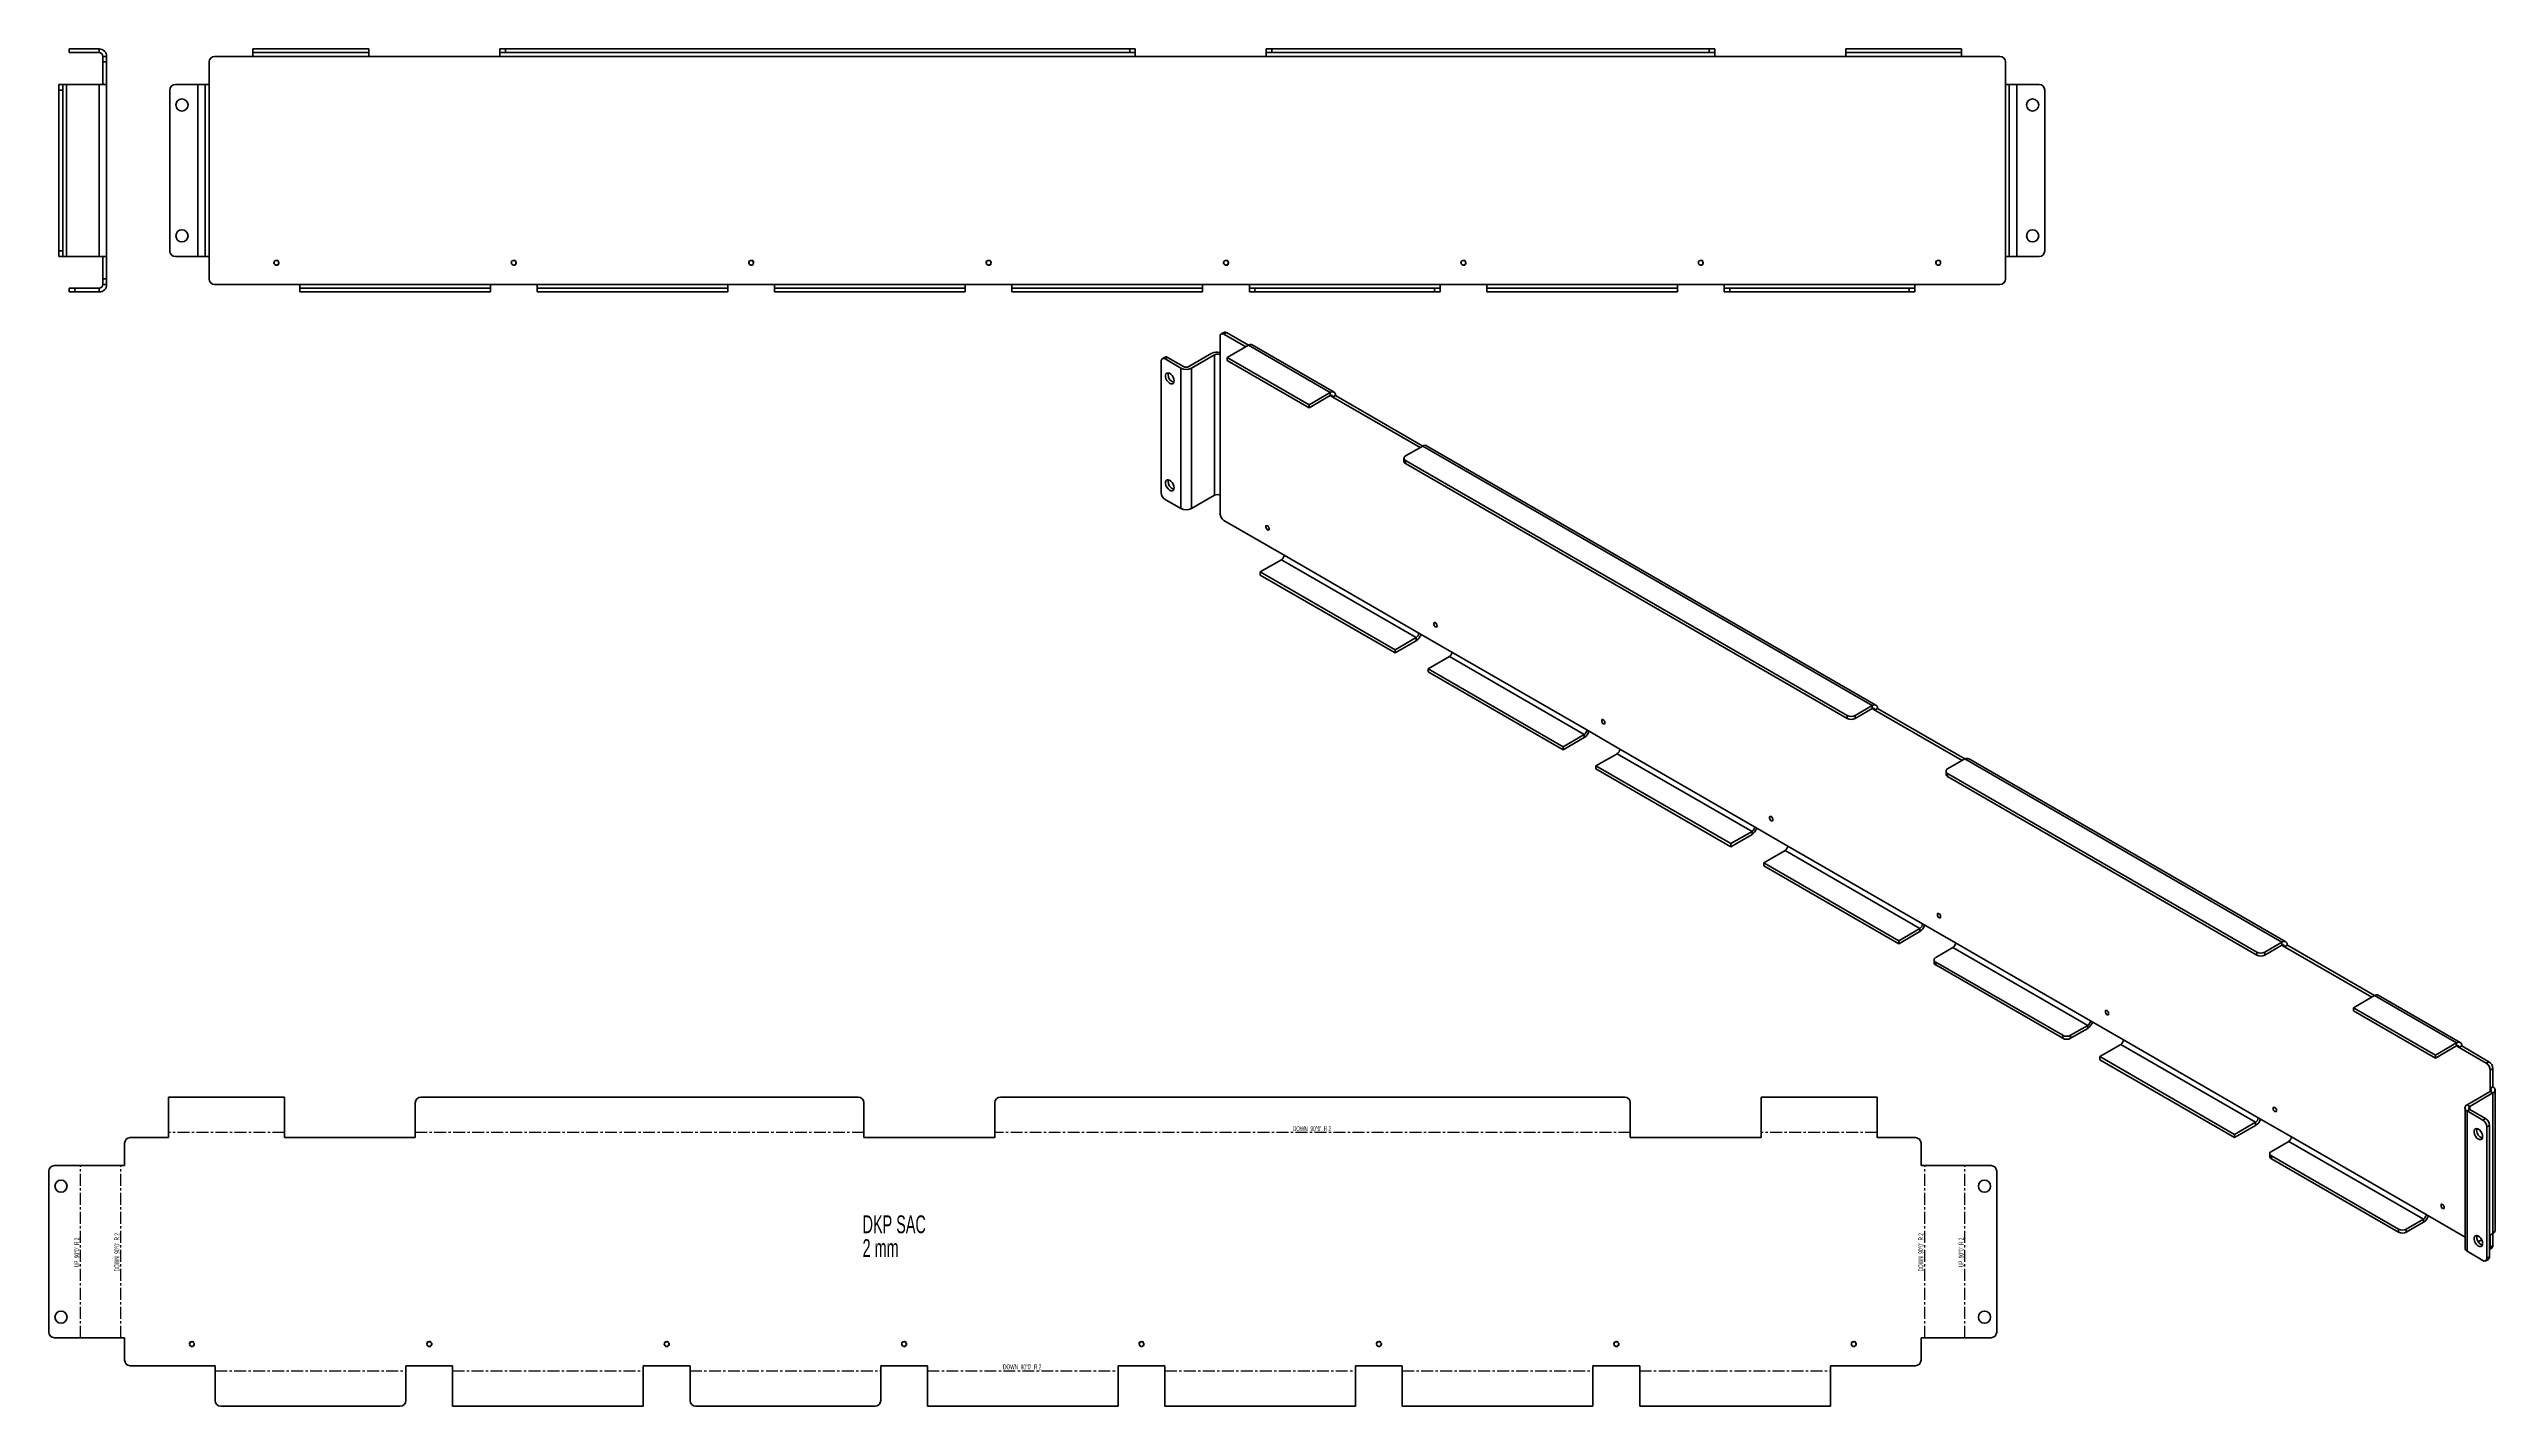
# Model space of a CAD drawing. Header units: millimetres. Extents: x -330 to 979, y -190 to 536.
import ezdxf

# ---------------------------------------------------------------- set-up
doc = ezdxf.new("R2010")
doc.units = ezdxf.units.MM
doc.linetypes.add('CENTER', pattern=[10.16, 6.35, -1.27, 1.27, -1.27])
doc.linetypes.add('HIDDEN', pattern=[1.905, 1.27, -0.635])
doc.styles.add('SLDTEXTSTYLE0', font='TXT', dxfattribs={"width": 0.572187})
doc.styles.add('SLDTEXTSTYLE1', font='TXT', dxfattribs={"width": 0.605})
doc.styles.add('SLDTEXTSTYLE2', font='TXT', dxfattribs={"width": 0.5675})

msp = doc.modelspace()

# ---------------------------------------------------------------- linework, layer by layer
at = {"color": 7, "linetype": 'Continuous', "lineweight": 35}
for p, q in [((-318.9, 534.2), (-318.9, 536.2)), ((-318.9, 536.2), (-302.9, 536.2)), ((-318.9, 534.2), (-302.9, 534.2)), ((-302.9, 534.2), (-302.9, 536.2)), ((-300.9, 532.2), (-298.9, 532.2)), ((-300.9, 529.2), (-300.9, 532.2)), ((-298.9, 529.2), (-300.9, 529.2)), ((-300.9, 529.2), (-300.9, 517.2)), ((-298.9, 532.2), (-298.9, 529.2)), ((-298.9, 529.2), (-298.9, 517.2)), ((-244.1, 517.2), (-244.1, 529.2)), ((-241.1, 532.2), (-220.6, 532.2)), ((-220.6, 536.2), (-158.6, 536.2)), ((-220.6, 536.2), (-220.6, 534.2)), ((-220.6, 534.2), (-158.6, 534.2)), ((-220.6, 534.2), (-220.6, 532.2)), ((-220.6, 532.2), (-158.6, 532.2)), ((-158.6, 536.2), (-158.6, 534.2)), ((-158.6, 532.2), (-158.6, 534.2)), ((-158.6, 532.2), (-88.6, 532.2)), ((-88.6, 534.2), (-88.6, 536.2)), ((-88.6, 536.2), (-85.6, 536.2)), ((-85.6, 534.2), (-88.6, 534.2)), ((-88.6, 534.2), (-88.6, 532.2)), ((-88.6, 532.2), (251.4, 532.2)), ((-85.6, 536.2), (-85.6, 534.2)), ((-85.6, 536.2), (248.4, 536.2)), ((-85.6, 534.2), (248.4, 534.2)), ((248.4, 534.2), (248.4, 536.2)), ((248.4, 536.2), (251.4, 536.2)), ((251.4, 534.2), (248.4, 534.2)), ((251.4, 536.2), (251.4, 534.2)), ((251.4, 532.2), (251.4, 534.2)), ((251.4, 532.2), (321.4, 532.2)), ((321.4, 534.2), (321.4, 536.2)), ((321.4, 536.2), (324.4, 536.2)), ((324.4, 534.2), (321.4, 534.2)), ((321.4, 534.2), (321.4, 532.2)), ((321.4, 532.2), (561.4, 532.2)), ((324.4, 536.2), (324.4, 534.2)), ((324.4, 536.2), (558.4, 536.2)), ((324.4, 534.2), (558.4, 534.2)), ((558.4, 534.2), (558.4, 536.2)), ((558.4, 536.2), (561.4, 536.2)), ((561.4, 534.2), (558.4, 534.2)), ((561.4, 536.2), (561.4, 534.2)), ((561.4, 532.2), (561.4, 534.2)), ((561.4, 532.2), (631.4, 532.2)), ((631.4, 534.2), (631.4, 536.2)), ((631.4, 536.2), (693.4, 536.2)), ((631.4, 534.2), (693.4, 534.2)), ((631.4, 534.2), (631.4, 532.2)), ((631.4, 532.2), (693.4, 532.2)), ((693.4, 534.2), (693.4, 536.2)), ((693.4, 532.2), (693.4, 534.2)), ((713.9, 532.2), (693.4, 532.2)), ((716.9, 529.2), (716.9, 517.2)), ((-324.4, 514.2), (-324.4, 517.2)), ((-324.4, 517.2), (-322.4, 517.2)), ((-322.4, 514.2), (-324.4, 514.2)), ((-324.4, 428.2), (-324.4, 514.2)), ((-322.4, 517.2), (-322.4, 514.2)), ((-320.4, 517.2), (-322.4, 517.2)), ((-322.4, 428.2), (-322.4, 514.2)), ((-320.4, 425.2), (-320.4, 517.2)), ((-302.9, 517.2), (-320.4, 517.2)), ((-302.9, 517.2), (-302.9, 425.2)), ((-302.9, 517.2), (-298.9, 517.2)), ((-298.9, 517.2), (-298.9, 425.2)), ((-265.1, 514.2), (-265.1, 428.2)), ((-262.1, 517.2), (-250.1, 517.2)), ((-250.1, 517.2), (-250.1, 425.2)), ((-250.1, 517.2), (-246.1, 517.2)), ((-246.1, 517.2), (-246.1, 425.2)), ((-244.1, 517.2), (-246.1, 517.2)), ((-244.1, 425.2), (-244.1, 517.2)), ((716.9, 517.2), (716.9, 425.2)), ((718.9, 517.2), (716.9, 517.2)), ((718.9, 425.2), (718.9, 517.2)), ((718.9, 517.2), (722.9, 517.2)), ((722.9, 425.2), (722.9, 517.2)), ((722.9, 517.2), (734.9, 517.2)), ((737.9, 428.2), (737.9, 514.2)), ((-324.4, 428.2), (-322.4, 428.2)), ((-324.4, 425.2), (-324.4, 428.2)), ((-322.4, 425.2), (-324.4, 425.2)), ((-322.4, 428.2), (-322.4, 425.2)), ((-322.4, 425.2), (-320.4, 425.2)), ((-320.4, 425.2), (-302.9, 425.2)), ((-298.9, 425.2), (-302.9, 425.2)), ((-300.9, 425.2), (-300.9, 413.2)), ((-298.9, 425.2), (-298.9, 413.2)), ((-250.1, 425.2), (-262.1, 425.2)), ((-246.1, 425.2), (-250.1, 425.2)), ((-246.1, 425.2), (-244.1, 425.2)), ((-244.1, 413.2), (-244.1, 425.2)), ((716.9, 425.2), (718.9, 425.2)), ((716.9, 425.2), (716.9, 413.2)), ((722.9, 425.2), (718.9, 425.2)), ((734.9, 425.2), (722.9, 425.2)), ((-318.9, 406.2), (-318.9, 408.2)), ((-318.9, 408.2), (-315.9, 408.2)), ((-315.9, 406.2), (-318.9, 406.2)), ((-315.9, 408.2), (-315.9, 406.2)), ((-302.9, 408.2), (-315.9, 408.2)), ((-302.9, 406.2), (-315.9, 406.2)), ((-302.9, 406.2), (-302.9, 408.2)), ((-300.9, 413.2), (-298.9, 413.2)), ((-300.9, 410.2), (-300.9, 413.2)), ((-298.9, 410.2), (-300.9, 410.2)), ((-298.9, 413.2), (-298.9, 410.2)), ((-195.6, 410.2), (-241.1, 410.2)), ((-93.6, 410.2), (-195.6, 410.2)), ((-195.6, 410.2), (-195.6, 408.2)), ((-93.6, 408.2), (-195.6, 408.2)), ((-195.6, 408.2), (-195.6, 406.2)), ((-93.6, 406.2), (-195.6, 406.2)), ((-93.6, 408.2), (-93.6, 410.2)), ((-68.6, 410.2), (-93.6, 410.2)), ((-93.6, 408.2), (-93.6, 406.2)), ((33.4, 410.2), (-68.6, 410.2)), ((-68.6, 410.2), (-68.6, 408.2)), ((-68.6, 408.2), (-68.6, 406.2)), ((33.4, 408.2), (-68.6, 408.2)), ((33.4, 406.2), (-68.6, 406.2)), ((33.4, 408.2), (33.4, 410.2)), ((58.4, 410.2), (33.4, 410.2)), ((33.4, 408.2), (33.4, 406.2)), ((160.4, 410.2), (58.4, 410.2)), ((58.4, 410.2), (58.4, 408.2)), ((160.4, 408.2), (58.4, 408.2)), ((58.4, 408.2), (58.4, 406.2)), ((160.4, 406.2), (58.4, 406.2)), ((160.4, 408.2), (160.4, 410.2)), ((185.4, 410.2), (160.4, 410.2)), ((160.4, 408.2), (160.4, 406.2)), ((287.4, 410.2), (185.4, 410.2)), ((185.4, 410.2), (185.4, 408.2)), ((185.4, 408.2), (185.4, 406.2)), ((287.4, 408.2), (185.4, 408.2)), ((287.4, 406.2), (185.4, 406.2)), ((287.4, 408.2), (287.4, 410.2)), ((312.4, 410.2), (287.4, 410.2)), ((287.4, 408.2), (287.4, 406.2)), ((414.4, 410.2), (312.4, 410.2)), ((312.4, 410.2), (312.4, 408.2)), ((312.4, 406.2), (312.4, 408.2)), ((312.4, 408.2), (315.4, 408.2)), ((315.4, 406.2), (312.4, 406.2)), ((315.4, 408.2), (315.4, 406.2)), ((411.4, 408.2), (315.4, 408.2)), ((411.4, 406.2), (315.4, 406.2)), ((411.4, 406.2), (411.4, 408.2)), ((411.4, 408.2), (414.4, 408.2)), ((414.4, 406.2), (411.4, 406.2)), ((414.4, 408.2), (414.4, 410.2)), ((439.4, 410.2), (414.4, 410.2)), ((414.4, 408.2), (414.4, 406.2)), ((439.4, 410.2), (439.4, 408.2)), ((541.4, 410.2), (439.4, 410.2)), ((439.4, 408.2), (439.4, 406.2)), ((541.4, 408.2), (439.4, 408.2)), ((541.4, 406.2), (439.4, 406.2)), ((541.4, 408.2), (541.4, 410.2)), ((566.4, 410.2), (541.4, 410.2)), ((541.4, 406.2), (541.4, 408.2)), ((668.4, 410.2), (566.4, 410.2)), ((566.4, 410.2), (566.4, 408.2)), ((566.4, 406.2), (566.4, 408.2)), ((566.4, 408.2), (569.4, 408.2)), ((569.4, 406.2), (566.4, 406.2)), ((569.4, 408.2), (569.4, 406.2)), ((665.4, 408.2), (569.4, 408.2)), ((665.4, 406.2), (569.4, 406.2)), ((665.4, 406.2), (665.4, 408.2)), ((665.4, 408.2), (668.4, 408.2)), ((668.4, 406.2), (665.4, 406.2)), ((668.4, 408.2), (668.4, 410.2)), ((713.9, 410.2), (668.4, 410.2)), ((668.4, 408.2), (668.4, 406.2)), ((296.7, 372.6), (296.7, 382.4)), ((298.7, 384.6), (297.3, 383.8)), ((300.2, 384.5), (298.8, 383.6)), ((298.8, 383.6), (310.5, 376.9)), ((300.2, 384.5), (311.9, 377.7)), ((265.2, 369.2), (265.2, 298.9)), ((267.2, 371.3), (265.8, 370.5)), ((268.7, 371.2), (267.3, 370.4)), ((267.3, 370.4), (275.8, 365.5)), ((277.2, 366.3), (268.7, 371.2)), ((280.1, 366.3), (292.4, 373.4)), ((281.5, 365.5), (293.8, 372.6)), ((293.8, 372.6), (293.8, 297.5)), ((296.7, 297.5), (296.7, 372.6)), ((300.6, 371.2), (311.9, 377.7)), ((300.6, 371.2), (344.4, 345.9)), ((300.6, 371.2), (300.6, 369.6)), ((300.6, 369.6), (344.4, 344.3)), ((311.9, 377.7), (355.7, 352.4)), ((357.7, 352.6), (313.9, 377.9)), ((275.8, 365.5), (275.8, 290.4)), ((281.5, 365.5), (281.5, 290.4)), ((355.7, 352.4), (344.4, 345.9)), ((355.7, 350.8), (344.4, 344.3)), ((344.4, 345.9), (344.4, 344.3)), ((355.7, 352.4), (355.7, 350.8)), ((355.7, 350.8), (357.1, 350)), ((357.1, 350), (358.5, 350.8)), ((357.1, 350), (403.8, 323)), ((358.5, 350.8), (405.2, 323.8)), ((395.1, 317.3), (395.1, 315.7)), ((405.2, 323.8), (396, 318.5)), ((396, 316.1), (632.2, 179.8)), ((396, 316.1), (396, 314.5)), ((396, 314.5), (632.2, 178.1)), ((405.2, 323.8), (645.6, 185.1)), ((647.6, 185.3), (407.2, 324)), ((275.8, 290.4), (267.3, 295.3)), ((293.8, 297.5), (281.5, 290.4)), ((296.7, 287.7), (296.7, 297.5)), ((331, 265.5), (298.8, 284)), ((318.2, 256.5), (329.6, 263)), ((329.6, 263), (401.7, 221.4)), ((403.1, 223.8), (331, 265.5)), ((390.4, 214.8), (318.2, 256.5)), ((318.2, 256.5), (318.2, 254.8)), ((390.4, 213.2), (318.2, 254.8)), ((420.8, 213.6), (403.1, 223.8)), ((401.7, 221.4), (390.4, 214.8)), ((401.7, 219.7), (390.4, 213.2)), ((390.4, 214.8), (390.4, 213.2)), ((401.7, 221.4), (401.7, 219.7)), ((408, 204.6), (419.4, 211.2)), ((419.4, 211.2), (491.5, 169.5)), ((492.9, 172), (420.8, 213.6)), ((480.2, 163), (408, 204.6)), ((408, 204.6), (408, 203)), ((480.2, 161.4), (408, 203)), ((645.6, 185.1), (636.4, 179.8)), ((645.6, 183.4), (636.4, 178.1)), ((645.6, 185.1), (645.6, 183.4)), ((645.6, 183.4), (647, 182.6)), ((647, 182.6), (648.5, 183.4)), ((648.5, 183.4), (695.1, 156.5)), ((510.6, 161.8), (492.9, 172)), ((632.2, 178.1), (632.2, 179.8)), ((636.4, 179.8), (636.4, 178.1)), ((647, 182.6), (693.7, 155.7)), ((491.5, 169.5), (480.2, 163)), ((491.5, 167.9), (480.2, 161.4)), ((480.2, 163), (480.2, 161.4)), ((491.5, 169.5), (491.5, 167.9)), ((497.8, 152.8), (509.2, 159.3)), ((509.2, 159.3), (581.3, 117.7)), ((582.7, 120.1), (510.6, 161.8)), ((570, 111.2), (497.8, 152.8)), ((497.8, 152.8), (497.8, 151.2)), ((570, 109.5), (497.8, 151.2)), ((685.1, 150), (685.1, 148.3)), ((695.1, 156.5), (685.9, 151.2)), ((685.9, 148.7), (851.4, 53.2)), ((685.9, 148.7), (685.9, 147.1)), ((685.9, 147.1), (851.4, 51.6)), ((695.1, 156.5), (864.8, 58.5)), ((866.8, 58.7), (697.1, 156.7)), ((600.4, 109.9), (582.7, 120.1)), ((581.3, 117.7), (570, 111.2)), ((581.3, 116.1), (570, 109.5)), ((570, 111.2), (570, 109.5)), ((581.3, 117.7), (581.3, 116.1)), ((587.6, 100.9), (599, 107.5)), ((599, 107.5), (671.1, 65.8)), ((672.5, 68.3), (600.4, 109.9)), ((659.8, 59.3), (587.6, 100.9)), ((587.6, 100.9), (587.6, 99.3)), ((659.8, 57.7), (587.6, 99.3)), ((671.1, 65.8), (659.8, 59.3)), ((671.1, 65.8), (671.1, 64.2)), ((690.2, 58.1), (672.5, 68.3)), ((671.1, 64.2), (659.8, 57.7)), ((659.8, 59.3), (659.8, 57.7)), ((679.6, 50.3), (688.8, 55.6)), ((688.8, 55.6), (760.9, 14)), ((762.3, 16.5), (690.2, 58.1)), ((851.4, 51.6), (851.4, 53.2)), ((855.6, 53.2), (864.8, 58.5)), ((855.6, 51.6), (864.8, 56.9)), ((855.6, 53.2), (855.6, 51.6)), ((864.8, 56.9), (864.8, 58.5)), ((864.8, 56.9), (866.2, 56.1)), ((866.2, 56.1), (867.7, 56.9)), ((866.2, 56.1), (912.9, 29.1)), ((867.7, 56.9), (914.3, 29.9)), ((678.7, 49.1), (678.7, 47.5)), ((747.5, 8.7), (679.6, 47.9)), ((679.6, 47.9), (679.6, 46.3)), ((747.5, 7.1), (679.6, 46.3)), ((914.3, 29.9), (903, 23.4)), ((914.3, 29.9), (958.2, 4.6)), ((960.2, 4.8), (916.3, 30.1)), ((760.9, 14), (751.7, 8.7)), ((760.9, 14), (760.9, 12.4)), ((780, 6.2), (762.3, 16.5)), ((903, 23.4), (946.9, -1.9)), ((903, 21.8), (903, 23.4)), ((903, 21.8), (946.9, -3.5)), ((747.5, 7.1), (747.5, 8.7)), ((760.9, 12.4), (751.7, 7.1)), ((751.7, 8.7), (751.7, 7.1)), ((767.3, -2.7), (778.6, 3.8)), ((778.6, 3.8), (850.7, -37.8)), ((852.1, -35.4), (780, 6.2)), ((946.9, -1.9), (958.2, 4.6)), ((946.9, -3.5), (958.2, 3)), ((958.2, 3), (958.2, 4.6)), ((958.2, 3), (959.6, 2.2)), ((961, 3), (959.6, 2.2)), ((974.1, -6.2), (959.6, 2.2)), ((975.5, -5.4), (961, 3)), ((767.3, -2.7), (767.3, -4.4)), ((839.4, -44.4), (767.3, -2.7)), ((839.4, -46), (767.3, -4.4)), ((946.9, -3.5), (946.9, -1.9)), ((974.1, -6.2), (975.5, -5.4)), ((977.6, -9), (976.2, -9.9)), ((976.2, -9.9), (976.2, -19.7)), ((977.6, -9), (977.6, -18.8)), ((-265.8, -46), (-265.8, -24.4)), ((-203.8, -24.4), (-265.8, -24.4)), ((-203.8, -24.4), (-203.8, -46)), ((103.2, -24.4), (-130.8, -24.4)), ((513.2, -24.4), (179.2, -24.4)), ((586.2, -46), (586.2, -24.4)), ((648.2, -24.4), (586.2, -24.4)), ((648.2, -24.4), (648.2, -46)), ((976.2, -21.3), (963.8, -28.4)), ((977.6, -22.1), (965.2, -29.3)), ((977.6, -18.8), (976.2, -19.7)), ((976.2, -19.7), (976.2, -21.3)), ((977.6, -22.1), (976.2, -21.3)), ((977.6, -22.1), (977.6, -97.2)), ((978.8, -95.6), (978.8, -20.5)), ((-133.8, -46), (-133.8, -27.4)), ((106.2, -27.4), (106.2, -46)), ((176.2, -46), (176.2, -27.4)), ((516.2, -27.4), (516.2, -46)), ((850.7, -37.8), (839.4, -44.4)), ((850.7, -39.5), (850.7, -37.8)), ((869.8, -45.6), (852.1, -35.4)), ((962.7, -30.1), (962.7, -105.2)), ((963.8, -28.4), (965.2, -29.3)), ((965.2, -30.9), (963.8, -31.7)), ((963.8, -106.8), (963.8, -31.7)), ((963.8, -31.7), (972.3, -36.6)), ((965.2, -30.9), (965.2, -29.3)), ((973.7, -35.8), (965.2, -30.9)), ((972.3, -36.6), (973.7, -35.8)), ((-289.3, -49), (-289.3, -61)), ((-286.3, -46), (-265.8, -46)), ((-133.8, -46), (-203.8, -46)), ((176.2, -46), (106.2, -46)), ((586.2, -46), (516.2, -46)), ((668.7, -46), (648.2, -46)), ((671.7, -61), (671.7, -49)), ((850.7, -39.5), (839.4, -46)), ((839.4, -46), (839.4, -44.4)), ((868.4, -48), (859.2, -53.4)), ((868.4, -48), (940.5, -89.7)), ((941.9, -87.2), (869.8, -45.6)), ((975.8, -39.5), (974.4, -40.3)), ((974.4, -110.5), (974.4, -40.3)), ((975.8, -109.7), (975.8, -39.5)), ((-329.8, -150), (-329.8, -64)), ((-326.8, -61), (-289.3, -61)), ((671.7, -61), (709.2, -61)), ((712.2, -64), (712.2, -150)), ((858.3, -54.6), (858.3, -56.2)), ((927.1, -95), (859.2, -55.8)), ((859.2, -55.8), (859.2, -57.4)), ((927.1, -96.6), (859.2, -57.4)), ((940.5, -89.7), (931.3, -95)), ((940.5, -91.3), (931.3, -96.6)), ((940.5, -91.3), (940.5, -89.7)), ((962.7, -99.2), (941.9, -87.2)), ((927.1, -96.6), (927.1, -95)), ((931.3, -95), (931.3, -96.6)), ((969.8, -101.7), (971.6, -100.7)), ((975.8, -98.3), (977.6, -97.2)), ((976.2, -98), (976.2, -104.6)), ((976.2, -104.6), (977.6, -103.8)), ((977.6, -97.2), (977.6, -103.8)), ((972.3, -111.7), (963.8, -106.8)), ((973.8, -111.9), (975.2, -111.1)), ((974.4, -110.5), (975.8, -109.7)), ((975.8, -105.8), (977, -105.1)), ((-289.3, -153), (-326.8, -153)), ((-289.3, -153), (-289.3, -165)), ((709.2, -153), (671.7, -153)), ((671.7, -165), (671.7, -153)), ((-286.3, -168), (-240.8, -168)), ((-240.8, -186.6), (-240.8, -168)), ((-138.8, -168), (-113.8, -168)), ((-138.8, -168), (-138.8, -186.6)), ((-113.8, -189.6), (-113.8, -168)), ((-11.8, -168), (13.2, -168)), ((-11.8, -168), (-11.8, -189.6)), ((13.2, -186.6), (13.2, -168)), ((115.2, -168), (140.2, -168)), ((115.2, -168), (115.2, -186.6)), ((140.2, -189.6), (140.2, -168)), ((242.2, -168), (267.2, -168)), ((242.2, -168), (242.2, -189.6)), ((267.2, -189.6), (267.2, -168)), ((369.2, -168), (394.2, -168)), ((369.2, -168), (369.2, -189.6)), ((394.2, -189.6), (394.2, -168)), ((496.2, -168), (521.2, -168)), ((496.2, -168), (496.2, -189.6)), ((521.2, -189.6), (521.2, -168)), ((623.2, -168), (623.2, -189.6)), ((623.2, -168), (668.7, -168)), ((-237.8, -189.6), (-141.8, -189.6)), ((-113.8, -189.6), (-11.8, -189.6)), ((16.2, -189.6), (112.2, -189.6)), ((140.2, -189.6), (242.2, -189.6)), ((267.2, -189.6), (369.2, -189.6)), ((394.2, -189.6), (496.2, -189.6)), ((521.2, -189.6), (623.2, -189.6))]:
    msp.add_line(p, q, dxfattribs=at)
at = {"color": 7, "linetype": 'CENTER'}
for p, q in [((-203.8, -43.2), (-265.8, -43.2)), ((106.2, -43.2), (-133.8, -43.2)), ((516.2, -43.2), (176.2, -43.2)), ((648.2, -43.2), (586.2, -43.2)), ((-312.8, -153), (-312.8, -61)), ((-291.3, -153), (-291.3, -61)), ((673.7, -153), (673.7, -61)), ((695.2, -153), (695.2, -61)), ((-240.8, -170.8), (-138.8, -170.8)), ((-113.8, -170.8), (-11.8, -170.8)), ((13.2, -170.8), (115.2, -170.8)), ((140.2, -170.8), (242.2, -170.8)), ((267.2, -170.8), (369.2, -170.8)), ((394.2, -170.8), (496.2, -170.8)), ((521.2, -170.8), (623.2, -170.8))]:
    msp.add_line(p, q, dxfattribs=at)
at = {"color": 7, "linetype": 'Continuous', "lineweight": 35, "flags": 128}
for points in [[(272.1, 358.6), (272, 359.6), (271.6, 360.6), (271.1, 361.5), (270.4, 362.2), (269.6, 362.7), (268.9, 362.9), (268.2, 362.8), (267.8, 362.4), (267.5, 361.7), (267.5, 360.8), (267.8, 359.9), (268.2, 358.9), (268.9, 358.1), (269.6, 357.4), (270.4, 357.1), (271.1, 357), (271.6, 357.3), (272, 357.9), (272.1, 358.6)], [(268.9, 362.1), (269, 362.9), (269, 362.9)], [(272.1, 301.5), (272, 302.4), (271.6, 303.4), (271.1, 304.3), (270.4, 305.1), (269.6, 305.6), (268.9, 305.8), (268.2, 305.7), (267.8, 305.2), (267.5, 304.6), (267.5, 303.7), (267.8, 302.7), (268.2, 301.8), (268.9, 300.9), (269.6, 300.3), (270.4, 299.9), (271.1, 299.9), (271.6, 300.1), (272, 300.7), (272.1, 301.5)], [(268.9, 305), (269, 305.7), (269, 305.8)], [(323, 279.6), (322.9, 280), (322.8, 280.4), (322.5, 280.8), (322.1, 281.1), (321.8, 281.2), (321.5, 281.2), (321.3, 280.9), (321.2, 280.6), (321.3, 280.2), (321.5, 279.7), (321.8, 279.3), (322.1, 279.1), (322.5, 278.9), (322.8, 279), (322.9, 279.2), (323, 279.6)], [(412.8, 227.7), (412.7, 228.1), (412.6, 228.6), (412.3, 229), (411.9, 229.2), (411.6, 229.4), (411.3, 229.3), (411.1, 229.1), (411, 228.7), (411.1, 228.3), (411.3, 227.9), (411.6, 227.5), (411.9, 227.2), (412.3, 227.1), (412.6, 227.1), (412.7, 227.4), (412.8, 227.7)], [(502.6, 175.9), (502.6, 176.3), (502.4, 176.7), (502.1, 177.1), (501.7, 177.4), (501.4, 177.5), (501.1, 177.5), (500.9, 177.2), (500.9, 176.9), (500.9, 176.5), (501.1, 176), (501.4, 175.6), (501.7, 175.4), (502.1, 175.2), (502.4, 175.3), (502.6, 175.5), (502.6, 175.9)], [(592.4, 124), (592.4, 124.5), (592.2, 124.9), (591.9, 125.3), (591.5, 125.6), (591.2, 125.7), (590.9, 125.6), (590.7, 125.4), (590.7, 125.1), (590.7, 124.6), (590.9, 124.2), (591.2, 123.8), (591.5, 123.5), (591.9, 123.4), (592.2, 123.5), (592.4, 123.7), (592.4, 124)], [(682.2, 72.2), (682.2, 72.6), (682, 73.1), (681.7, 73.5), (681.3, 73.7), (681, 73.8), (680.7, 73.8), (680.5, 73.6), (680.5, 73.2), (680.5, 72.8), (680.7, 72.3), (681, 72), (681.3, 71.7), (681.7, 71.6), (682, 71.6), (682.2, 71.8), (682.2, 72.2)], [(772, 20.4), (772, 20.8), (771.8, 21.2), (771.5, 21.6), (771.1, 21.9), (770.8, 22), (770.5, 21.9), (770.3, 21.7), (770.3, 21.4), (770.3, 20.9), (770.5, 20.5), (770.8, 20.1), (771.1, 19.8), (771.5, 19.7), (771.8, 19.8), (772, 20), (772, 20.4)], [(861.8, -31.5), (861.8, -31.1), (861.6, -30.6), (861.3, -30.2), (860.9, -30), (860.6, -29.8), (860.3, -29.9), (860.1, -30.1), (860.1, -30.5), (860.1, -30.9), (860.3, -31.3), (860.6, -31.7), (860.9, -32), (861.3, -32.1), (861.6, -32.1), (861.8, -31.8), (861.8, -31.5)], [(972.1, -45.5), (972, -44.5), (971.7, -43.6), (971.1, -42.7), (970.4, -41.9), (969.6, -41.4), (968.9, -41.2), (968.3, -41.3), (967.8, -41.7), (967.6, -42.4), (967.6, -43.3), (967.8, -44.2), (968.3, -45.2), (968.9, -46.1), (969.6, -46.7), (970.4, -47.1), (971.1, -47.1), (971.7, -46.8), (972, -46.3), (972.1, -45.5)], [(969, -42), (969.1, -41.2), (969.1, -41.2)], [(951.6, -83.3), (951.6, -82.9), (951.4, -82.5), (951.1, -82.1), (950.7, -81.8), (950.4, -81.7), (950.1, -81.7), (949.9, -82), (949.9, -82.3), (949.9, -82.7), (950.1, -83.2), (950.4, -83.6), (950.7, -83.8), (951.1, -84), (951.4, -83.9), (951.6, -83.7), (951.6, -83.3)], [(972.1, -102.6), (972, -101.7), (971.7, -100.7), (971.1, -99.8), (970.4, -99.1), (969.6, -98.6), (968.9, -98.3), (968.3, -98.5), (967.8, -98.9), (967.6, -99.6), (967.6, -100.4), (967.8, -101.4), (968.3, -102.4), (968.9, -103.2), (969.6, -103.8), (970.4, -104.2), (971.1, -104.3), (971.7, -104), (972, -103.4), (972.1, -102.6)], [(969, -99.2), (969.1, -98.4), (969.1, -98.4)]]:
    msp.add_lwpolyline(points, dxfattribs=at)
at = {"color": 7, "linetype": 'Continuous', "lineweight": 35}
for centre, radius in [((-258.6, 506.2), 3.25), ((731.4, 506.2), 3.25), ((-258.6, 436.2), 3.25), ((731.4, 436.2), 3.25), ((-208.1, 421.8), 1.25), ((-81.1, 421.8), 1.25), ((45.9, 421.8), 1.25), ((172.9, 421.8), 1.25), ((299.9, 421.8), 1.25), ((426.9, 421.8), 1.25), ((553.9, 421.8), 1.25), ((680.9, 421.8), 1.25), ((-323.3, -72), 3.25), ((705.7, -72), 3.25), ((-323.3, -142), 3.25), ((705.7, -142), 3.25), ((-253.3, -156.4), 1.25), ((-126.3, -156.4), 1.25), ((0.7, -156.4), 1.25), ((127.7, -156.4), 1.25), ((254.7, -156.4), 1.25), ((381.7, -156.4), 1.25), ((508.7, -156.4), 1.25), ((635.7, -156.4), 1.25)]:
    msp.add_circle(centre, radius, dxfattribs=at)
for centre, radius, start, end in [((-302.9, 532.2), 4, 360, 90), ((-302.9, 532.2), 2, 360, 90), ((-241.1, 529.2), 3, 90, 180), ((713.9, 529.2), 3, 0, 90), ((-262.1, 514.2), 3, 90, 180), ((734.9, 514.2), 3, 0, 90), ((-262.1, 428.2), 3, 180, 270), ((734.9, 428.2), 3, 270, 0), ((-302.9, 410.2), 2, 270, 0), ((-302.9, 410.2), 4, 270, 0), ((-241.1, 413.2), 3, 180, 270), ((713.9, 413.2), 3, 270, 0), ((298, 382.6), 1.31, 50.7967, 189.214), ((299.3, 383.2), 1.51, 54.3824, 114.3071), ((266.5, 369.4), 1.31, 50.7967, 189.214), ((267.9, 370), 1.51, 54.3824, 114.3071), ((295.3, 367.9), 6.19, 76.8678, 117.2989), ((295.3, 369.9), 3.07, 62.6097, 117.3903), ((313, 376.1), 2.01, 65.6929, 125.6176), ((273.4, 362.1), 4.49, 179.788, 251.3693), ((278.6, 370.9), 6.15, 242.6097, 297.3903), ((278.6, 369), 3.07, 242.6097, 297.3903), ((356.8, 351.1), 1.75, 350.786, 129.2033), ((356.3, 350.1), 0.873, 350.786, 129.2033), ((396.6, 315.8), 1.51, 185.6948, 245.6253), ((396.5, 317.3), 1.31, 110.7834, 249.2166), ((406.4, 322.2), 2.01, 65.6929, 125.6176), ((273.4, 304.9), 4.49, 179.788, 251.3693), ((269.8, 299.1), 4.61, 182.6055, 237.3945), ((278.6, 295.8), 6.15, 242.6097, 297.3903), ((295.3, 294.8), 3.07, 62.6097, 117.3903), ((301.3, 287.9), 4.61, 182.6055, 237.3945), ((327.9, 265.6), 3.07, 302.6055, 357.3945), ((400, 224), 3.07, 302.6055, 357.3945), ((398.3, 224.9), 6.19, 302.6964, 343.1362), ((417.7, 213.8), 3.07, 302.6055, 357.3945), ((646.7, 183.7), 1.75, 350.786, 129.2033), ((646.2, 182.7), 0.873, 350.786, 129.2033), ((489.8, 172.1), 3.07, 302.6055, 357.3945), ((488.1, 173.1), 6.19, 302.6964, 343.1362), ((634.3, 183.8), 4.61, 242.6097, 297.3903), ((634.3, 182.2), 4.61, 242.6097, 297.3903), ((507.5, 161.9), 3.07, 302.6055, 357.3945), ((686.4, 150), 1.31, 110.7834, 249.2166), ((686.6, 148.5), 1.51, 185.6948, 245.6253), ((696.3, 154.8), 2.01, 65.6929, 125.6176), ((579.6, 120.3), 3.07, 302.6055, 357.3945), ((577.9, 121.3), 6.19, 302.6964, 343.1362), ((597.3, 110.1), 3.07, 302.6055, 357.3945), ((669.4, 68.4), 3.07, 302.6055, 357.3945), ((667.7, 69.4), 6.19, 302.6964, 343.1362), ((687.1, 58.2), 3.07, 302.6055, 357.3945), ((853.5, 57.3), 4.61, 242.6097, 297.3903), ((865.9, 57.2), 1.75, 350.786, 129.2033), ((865.4, 56.2), 0.873, 350.786, 129.2033), ((680, 49.1), 1.31, 110.7834, 249.2166), ((680.2, 47.6), 1.51, 185.6948, 245.6253), ((853.5, 55.7), 4.61, 242.6097, 297.3903), ((915.5, 28.3), 2.01, 65.6929, 125.6176), ((759.2, 16.6), 3.07, 302.6055, 357.3945), ((757.5, 17.6), 6.19, 302.6964, 343.1362), ((749.6, 12.8), 4.61, 242.6097, 297.3903), ((749.6, 11.2), 4.61, 242.6097, 297.3903), ((776.9, 6.4), 3.07, 302.6055, 357.3945), ((959.3, 3.3), 1.75, 350.786, 129.2033), ((958.7, 2.3), 0.873, 350.786, 129.2033), ((971.6, -10.1), 4.61, 2.6055, 57.3945), ((973, -9.3), 4.61, 2.6055, 57.3945), ((-130.8, -27.4), 3, 90, 180), ((103.2, -27.4), 3, 0, 90), ((179.2, -27.4), 3, 90, 180), ((513.2, -27.4), 3, 0, 90), ((975.9, -20.5), 0.873, 290.7834, 69.2166), ((977, -20.5), 1.75, 290.7834, 69.2166), ((849, -35.3), 3.07, 302.6055, 357.3945), ((847.4, -34.3), 6.19, 302.6964, 343.1362), ((964.4, -30.1), 1.75, 110.7834, 249.2166), ((965.6, -30.1), 0.873, 110.7834, 249.2166), ((969.8, -40.5), 4.61, 2.6055, 57.3945), ((971.2, -39.7), 4.61, 2.6055, 57.3945), ((-286.3, -49), 3, 90, 180), ((668.7, -49), 3, 0, 90), ((866.7, -45.5), 3.07, 302.6055, 357.3945), ((973.4, -42), 4.49, 179.788, 251.3693), ((-326.8, -64), 3, 90, 180), ((709.2, -64), 3, 0, 90), ((859.6, -54.6), 1.31, 110.7834, 249.2166), ((859.8, -56.1), 1.51, 185.6948, 245.6253), ((938.8, -87.1), 3.07, 302.6055, 357.3945), ((937.2, -86.1), 6.19, 302.6964, 343.1362), ((929.2, -90.9), 4.61, 242.6097, 297.3903), ((929.2, -92.5), 4.61, 242.6097, 297.3903), ((973.4, -99.2), 4.49, 179.788, 251.3693), ((974.5, -104.7), 1.75, 322.772, 3.0485), ((976.2, -103.9), 1.44, 304.0564, 7.2558), ((976.8, -95.4), 2.01, 294.3747, 354.3052), ((964.7, -105), 2.01, 185.6948, 245.6253), ((973.1, -110.7), 1.31, 230.7967, 9.214), ((974.4, -109.9), 1.44, 304.0564, 7.2558), ((-326.8, -150), 3, 180, 270), ((709.2, -150), 3, 270, 0), ((-286.3, -165), 3, 180, 270), ((668.7, -165), 3, 270, 0), ((-237.8, -186.6), 3, 180, 270), ((-141.8, -186.6), 3, 270, 0), ((16.2, -186.6), 3, 180, 270), ((112.2, -186.6), 3, 270, 0)]:
    msp.add_arc(centre, radius, start, end, dxfattribs=at)
at = {"color": 7, "linetype": 'Continuous', "lineweight": 18}
for centre in [(-208.1, 421.8), (-81.1, 421.8), (45.9, 421.8), (172.9, 421.8), (299.9, 421.8), (426.9, 421.8), (553.9, 421.8), (680.9, 421.8)]:
    msp.add_arc(centre, 1.5, 255, 195, dxfattribs=at)
at = {"color": 7, "linetype": 'HIDDEN', "lineweight": 18}
for centre in [(-253.3, -156.4), (-126.3, -156.4), (0.7, -156.4), (127.7, -156.4), (254.7, -156.4), (381.7, -156.4), (508.7, -156.4), (635.7, -156.4)]:
    msp.add_arc(centre, 1.5, 255, 195, dxfattribs=at)
at = {"color": 7, "linetype": 'Continuous', "lineweight": 18}
for points, knots in [([(322.1, 281.3), (322.5, 281), (322.9, 280.5), (323.1, 280), (323.2, 279.5), (323.1, 279), (322.9, 278.8), (322.5, 278.7), (322.1, 278.8), (321.7, 279.2), (321.4, 279.6), (321.1, 280.2), (321.1, 280.7), (321.1, 281.1), (321.4, 281.4), (321.7, 281.4), (322.1, 281.3), (322, 281.4), (322.1, 281.3)], [0, 0, 0, 0, 0.062505, 0.125004, 0.187504, 0.250004, 0.312503, 0.375003, 0.437503, 0.500003, 0.562502, 0.625002, 0.687502, 0.750001, 0.812501, 0.875001, 0.9375, 1, 1, 1, 1]), ([(411.9, 229.5), (412.3, 229.1), (412.7, 228.7), (412.9, 228.1), (413, 227.6), (412.9, 227.2), (412.7, 226.9), (412.3, 226.9), (411.9, 227), (411.5, 227.3), (411.2, 227.8), (411, 228.3), (410.9, 228.8), (411, 229.3), (411.2, 229.5), (411.5, 229.6), (411.9, 229.5), (411.8, 229.5), (411.9, 229.5)], [0, 0, 0, 0, 0.062509, 0.125008, 0.187508, 0.250007, 0.312506, 0.375006, 0.437505, 0.500005, 0.562504, 0.625004, 0.687503, 0.750002, 0.812502, 0.875001, 0.937501, 1, 1, 1, 1]), ([(501.7, 177.6), (502.1, 177.3), (502.5, 176.8), (502.7, 176.3), (502.8, 175.8), (502.7, 175.4), (502.5, 175.1), (502.1, 175), (501.7, 175.2), (501.3, 175.5), (501, 176), (500.8, 176.5), (500.7, 177), (500.8, 177.4), (501, 177.7), (501.3, 177.8), (501.7, 177.6), (501.6, 177.7), (501.7, 177.6)], [0, 0, 0, 0, 0.062529, 0.125027, 0.187525, 0.250023, 0.312522, 0.37502, 0.437518, 0.500016, 0.562514, 0.625012, 0.68751, 0.750008, 0.812506, 0.875004, 0.937502, 1, 1, 1, 1]), ([(591.5, 125.8), (591.9, 125.4), (592.3, 125), (592.5, 124.4), (592.6, 123.9), (592.5, 123.5), (592.3, 123.2), (591.9, 123.2), (591.5, 123.3), (591.1, 123.6), (590.8, 124.1), (590.6, 124.6), (590.5, 125.2), (590.6, 125.6), (590.8, 125.8), (591.1, 125.9), (591.5, 125.8), (591.4, 125.8), (591.5, 125.8)], [0, 0, 0, 0, 0.062517, 0.125016, 0.187515, 0.250013, 0.312512, 0.375011, 0.43751, 0.500009, 0.562508, 0.625007, 0.687506, 0.750004, 0.812503, 0.875002, 0.937501, 1, 1, 1, 1]), ([(681.3, 73.9), (681.7, 73.6), (682.1, 73.1), (682.3, 72.6), (682.4, 72.1), (682.3, 71.7), (682.1, 71.4), (681.7, 71.3), (681.3, 71.5), (680.9, 71.8), (680.6, 72.3), (680.4, 72.8), (680.3, 73.3), (680.4, 73.7), (680.6, 74), (680.9, 74.1), (681.3, 73.9), (681.2, 74), (681.3, 73.9)], [0, 0, 0, 0, 0.062504, 0.125004, 0.187504, 0.250003, 0.312503, 0.375003, 0.437503, 0.500002, 0.562502, 0.625002, 0.687501, 0.750001, 0.812501, 0.875001, 0.9375, 1, 1, 1, 1]), ([(771.1, 22.1), (771.5, 21.8), (771.9, 21.3), (772.1, 20.8), (772.2, 20.2), (772.1, 19.8), (771.9, 19.6), (771.5, 19.5), (771.1, 19.6), (770.7, 20), (770.4, 20.4), (770.2, 21), (770.1, 21.5), (770.2, 21.9), (770.4, 22.2), (770.7, 22.2), (771.1, 22.1), (771, 22.1), (771.1, 22.1)], [0, 0, 0, 0, 0.0625248, 0.1250231, 0.1875215, 0.2500198, 0.3125182, 0.3750165, 0.4375149, 0.5000132, 0.5625116, 0.6250099, 0.6875083, 0.7500066, 0.812505, 0.8750033, 0.9375017, 1, 1, 1, 1]), ([(860.9, -29.8), (861.4, -30.1), (861.7, -30.5), (861.9, -31.1), (862, -31.6), (861.9, -32), (861.7, -32.3), (861.4, -32.3), (860.9, -32.2), (860.5, -31.9), (860.2, -31.4), (860, -30.9), (859.9, -30.4), (860, -29.9), (860.2, -29.7), (860.5, -29.6), (860.9, -29.8), (860.8, -29.7), (860.9, -29.8)], [0, 0, 0, 0, 0.0625122, 0.1250114, 0.1875106, 0.2500098, 0.312509, 0.3750081, 0.4375073, 0.5000065, 0.5625057, 0.6250049, 0.6875041, 0.7500033, 0.8125024, 0.8750016, 0.9375008, 1, 1, 1, 1]), ([(950.7, -81.6), (951.2, -81.9), (951.5, -82.4), (951.7, -82.9), (951.8, -83.4), (951.7, -83.9), (951.5, -84.1), (951.2, -84.2), (950.7, -84), (950.3, -83.7), (950, -83.3), (949.8, -82.7), (949.7, -82.2), (949.8, -81.8), (950, -81.5), (950.3, -81.5), (950.7, -81.6), (950.6, -81.5), (950.7, -81.6)], [0, 0, 0, 0, 0.062533, 0.125031, 0.187528, 0.250026, 0.312524, 0.375022, 0.43752, 0.500017, 0.562515, 0.625013, 0.687511, 0.750009, 0.812507, 0.875004, 0.937502, 1, 1, 1, 1])]:
    msp.add_open_spline(points, degree=3, knots=knots, dxfattribs=at)

# ---------------------------------------------------------------- texts
at = {"color": 7, "linetype": 'Continuous', "lineweight": 0}
for s, insert, char_height, attachment_point, style in [("DOWN  90°0'  R 2", (345.9, -39.9), 2.646, 2, 'SLDTEXTSTYLE0'), ('DKP SAC', (105.5, -87.6), 9.53, 1, 'SLDTEXTSTYLE1'), ('2 mm', (105.5, -100.3), 9.53, 1, 'SLDTEXTSTYLE1'), ("DOWN  90°0'  R 2", (190.9, -167.3), 2.646, 2, 'SLDTEXTSTYLE0')]:
    msp.add_mtext(s, dxfattribs=dict(at, insert=insert, char_height=char_height, attachment_point=attachment_point, style=style))
at = {"color": 7, "linetype": 'Continuous', "lineweight": 0, "char_height": 2.646, "attachment_point": 2, "rotation": 90}
for s, insert, style in [("UP  90°0'  R 2", (-316.2, -107.4), 'SLDTEXTSTYLE2'), ("DOWN  90°0'  R 2", (-294.7, -107.3), 'SLDTEXTSTYLE0'), ("DOWN  90°0'  R 2", (670.3, -107.3), 'SLDTEXTSTYLE0'), ("UP  90°0'  R 2", (691.8, -107.4), 'SLDTEXTSTYLE2')]:
    msp.add_mtext(s, dxfattribs=dict(at, insert=insert, style=style))

doc.saveas('drawing.dxf')
